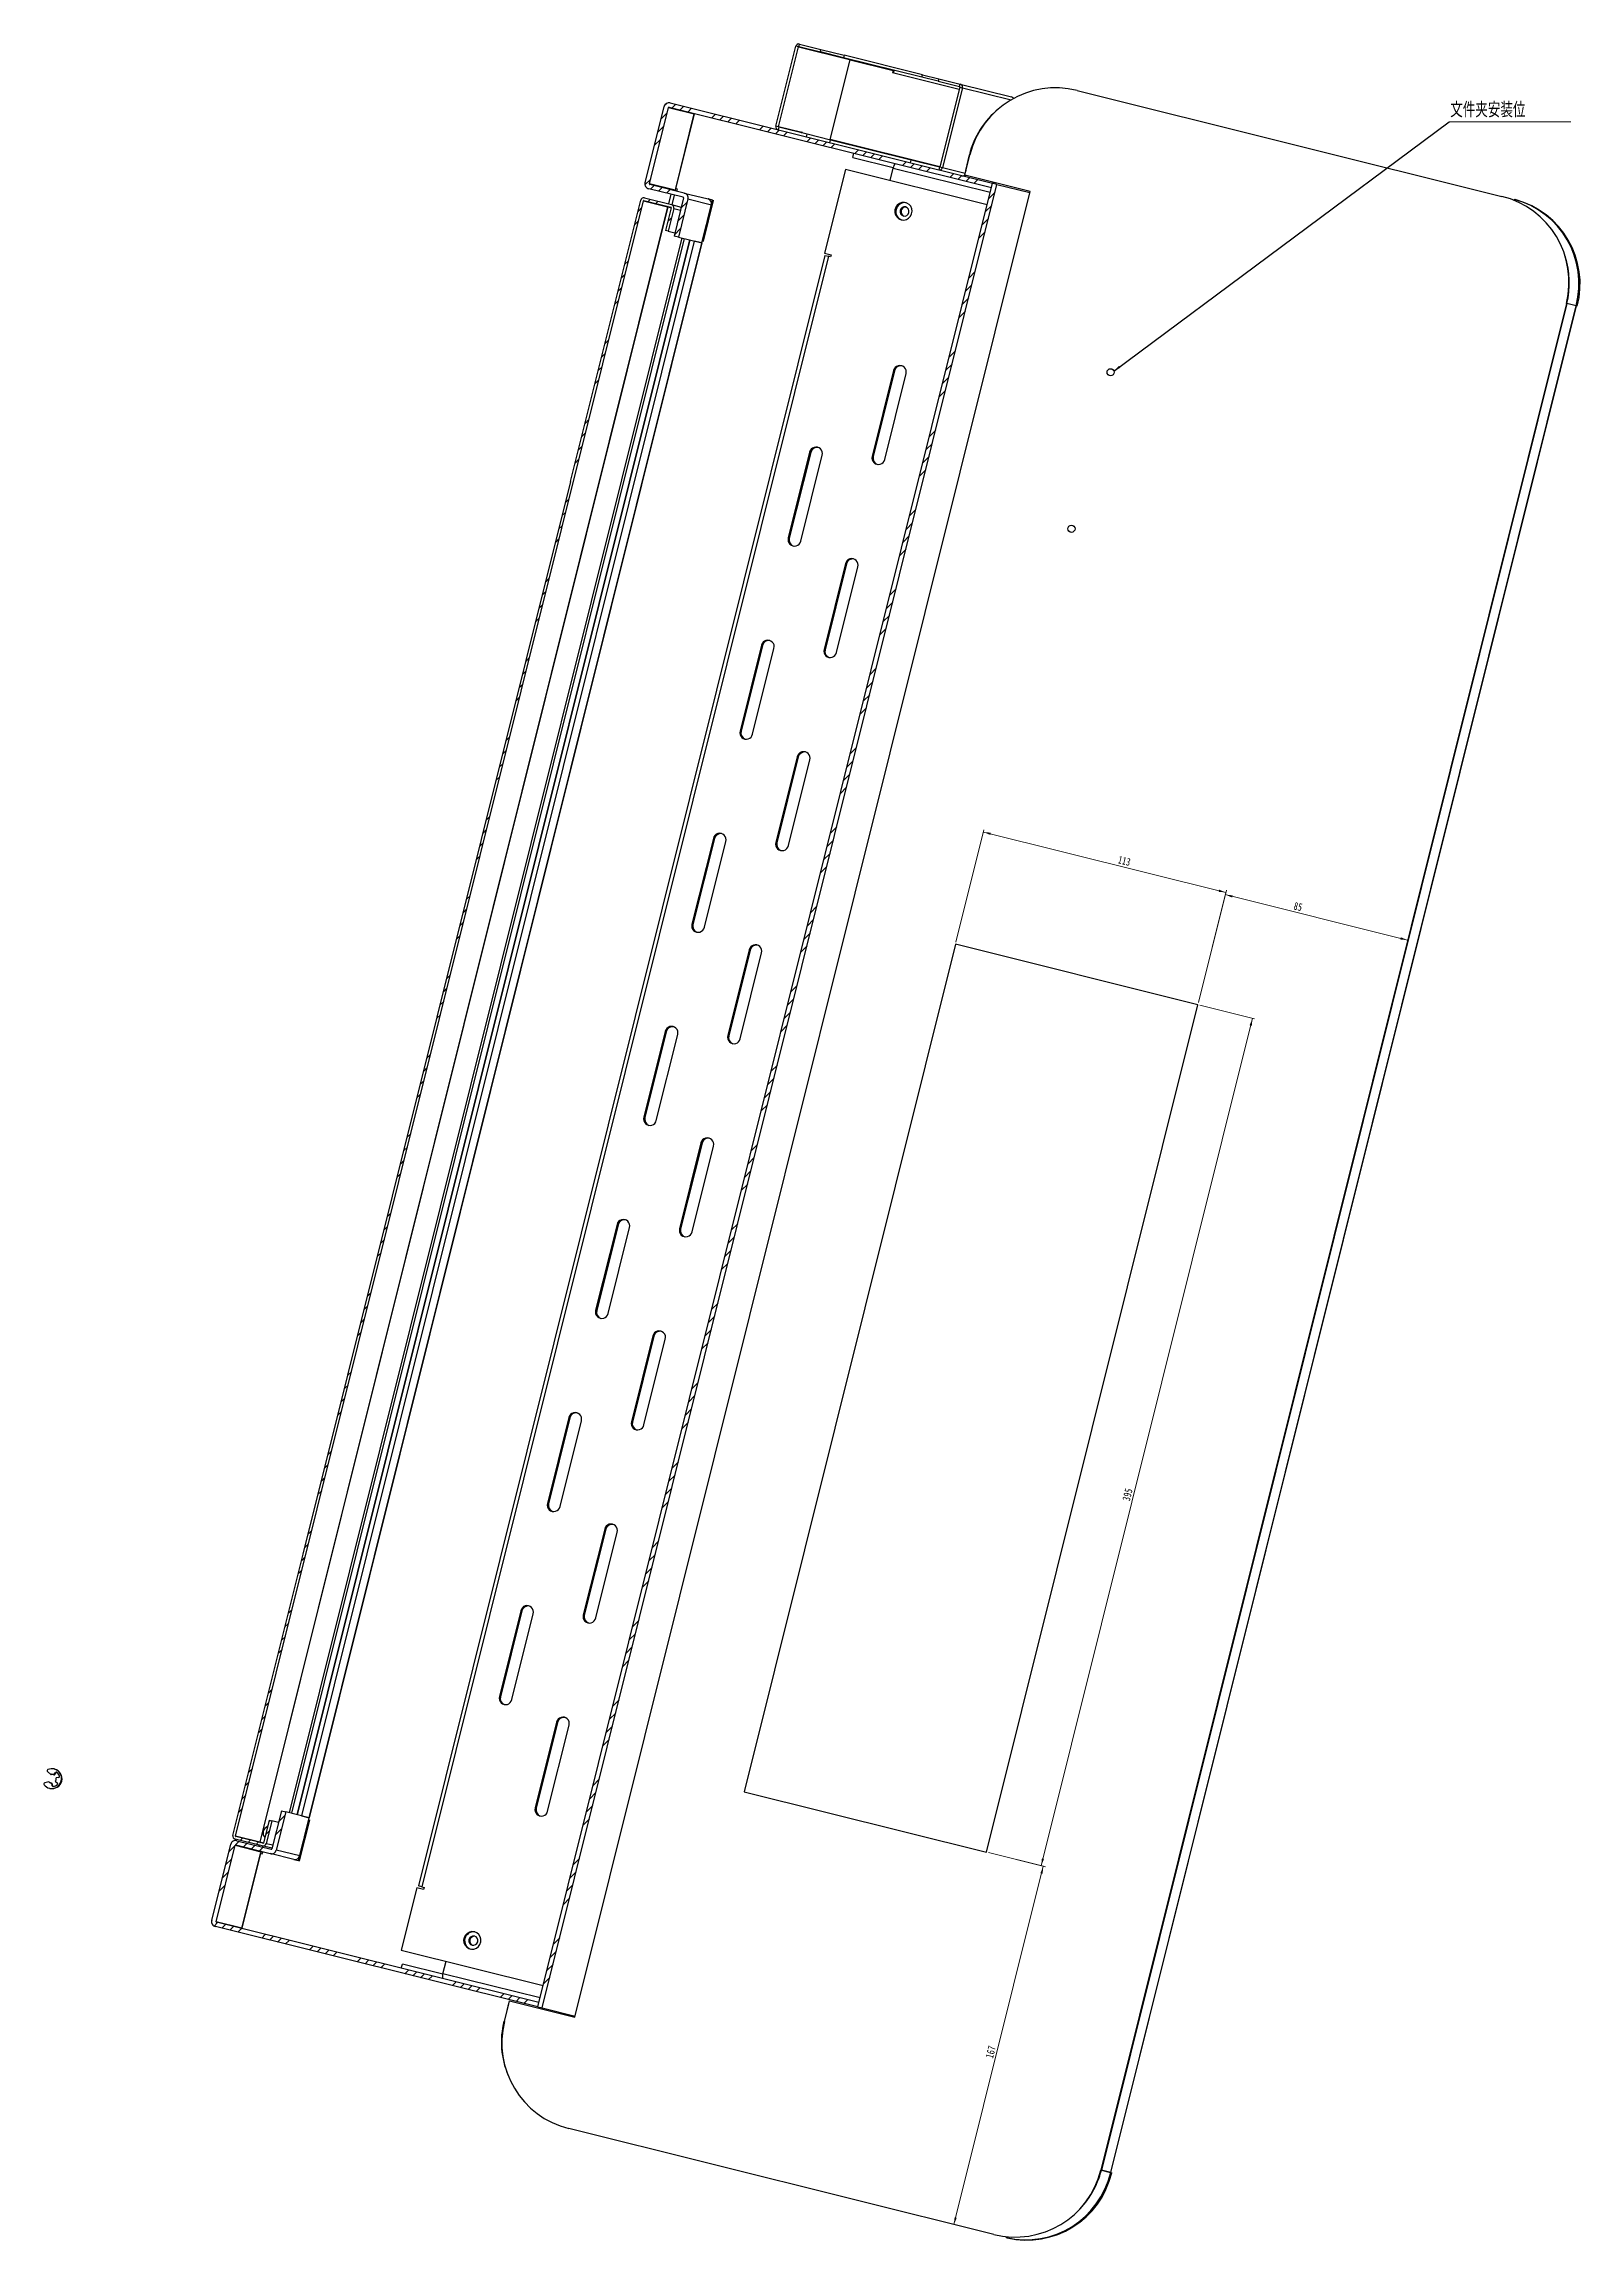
# Model space of a CAD drawing. Header units: millimetres. Extents: x -1281 to 3780, y -2005 to 2969.
# Drawn here: x 862 to 1557, y -2005 to -1011 of the extents above; entities that cross this region are included whole.
import ezdxf

# ---------------------------------------------------------------- set-up
doc = ezdxf.new("R2010")
doc.units = ezdxf.units.MM
doc.styles.add('SLDTEXTSTYLE0', font='TXT', dxfattribs={"width": 0.75})
doc.styles.add('SLDTEXTSTYLE1', font='TXT', dxfattribs={"width": 0.75, "bigfont": 'bigfont'})
doc.dimstyles.new('SLDDIMSTYLE4', dxfattribs={"dimtxt": 3.5, "dimasz": 3.302, "dimexe": 0, "dimexo": 0.0625, "dimgap": 0.875, "dimtad": 1, "dimdec": 3, "dimrnd": 1e-09, "dimzin": 12, "dimdsep": 46, "dimtxsty": 'SLDTEXTSTYLE0', "dimsah": 1, "dimcen": 0.09, "dimadec": 0, "dimazin": 3, "dimtfac": 1, "dimtdec": 3, "dimtofl": 0, "dimtmove": 0, "dimatfit": 3, "dimfxl": 1, "dimfrac": 2, "dimtolj": 1, "dimtzin": 12, "dimarcsym": 0})
doc.dimstyles.new('SLDDIMSTYLE5', dxfattribs={"dimtxt": 0.18, "dimasz": 3.302, "dimexe": 0, "dimexo": 0.0625, "dimgap": 0, "dimtad": 0, "dimtih": 1, "dimtoh": 1, "dimdec": 0, "dimrnd": 1e-09, "dimzin": 0, "dimdsep": 46, "dimtxsty": 'Standard', "dimsah": 1, "dimcen": 0.09, "dimadec": 0, "dimazin": 0, "dimtfac": 3.302, "dimtdec": 0, "dimtofl": 0, "dimtmove": 0, "dimatfit": 3, "dimfxl": 1, "dimfrac": 2, "dimtolj": 1, "dimtzin": 0, "dimarcsym": 0})

msp = doc.modelspace()

# ---------------------------------------------------------------- blocks, each defined once
blk = doc.blocks.new('_D_26')
at = {"color": 7, "linetype": 'Continuous', "lineweight": 18, "transparency": 16777216}
for p, q in [((1385.13, -1446.06), (1409.86, -1452.23)), ((1313.33, -1835.25), (1408.89, -1451.98)), ((1289.57, -1829.33), (1314.3, -1835.49))]:
    blk.add_line(p, q, dxfattribs=at)
for points in [[(1408.89, -1451.98), (1407.6, -1455.07), (1408.58, -1455.31)], [(1313.33, -1835.25), (1314.62, -1832.17), (1313.64, -1831.92)]]:
    blk.add_solid(points, dxfattribs=at)
at = {"color": 7, "linetype": 'Continuous', "lineweight": 18, "transparency": 16777216, "insert": (1349.95, -1669.73), "char_height": 3.5, "attachment_point": 1, "rotation": 76, "style": 'SLDTEXTSTYLE0'}
blk.add_mtext('395', dxfattribs=at)
blk = doc.blocks.new('_D_27')
at = {"color": 7, "linetype": 'Continuous', "lineweight": 18, "transparency": 16777216}
for p, q in [((1274.76, -1417.51), (1287.42, -1366.76)), ((1396.82, -1395.06), (1287.17, -1367.73)), ((1384.4, -1444.85), (1397.06, -1394.09))]:
    blk.add_line(p, q, dxfattribs=at)
for points in [[(1287.17, -1367.73), (1290.25, -1369.02), (1290.5, -1368.03)], [(1396.82, -1395.06), (1393.74, -1393.77), (1393.49, -1394.76)]]:
    blk.add_solid(points, dxfattribs=at)
at = {"color": 7, "linetype": 'Continuous', "lineweight": 18, "transparency": 16777216, "insert": (1348.61, -1378.4), "char_height": 3.5, "attachment_point": 1, "rotation": 346, "style": 'SLDTEXTSTYLE0'}
blk.add_mtext('113', dxfattribs=at)
blk = doc.blocks.new('_D_28')
at = {"color": 7, "linetype": 'Continuous', "lineweight": 18, "transparency": 16777216}
for p, q in [((1384.4, -1444.85), (1396.81, -1395.09)), ((1396.57, -1396.06), (1479.04, -1416.62))]:
    blk.add_line(p, q, dxfattribs=at)
for points in [[(1396.57, -1396.06), (1399.65, -1397.35), (1399.9, -1396.37)], [(1479.04, -1416.62), (1475.96, -1415.33), (1475.72, -1416.32)]]:
    blk.add_solid(points, dxfattribs=at)
at = {"color": 7, "linetype": 'Continuous', "lineweight": 18, "transparency": 16777216, "insert": (1428.07, -1399.27), "char_height": 3.5, "attachment_point": 1, "rotation": 346, "style": 'SLDTEXTSTYLE0'}
blk.add_mtext('85', dxfattribs=at)
blk = doc.blocks.new('_D_29')
at = {"color": 7, "linetype": 'Continuous', "lineweight": 18, "transparency": 16777216}
for p, q in [((1314.28, -1835.49), (1273.87, -1997.53)), ((1289.57, -1829.33), (1315.25, -1835.73))]:
    blk.add_line(p, q, dxfattribs=at)
for points in [[(1314.28, -1835.49), (1312.98, -1838.57), (1313.97, -1838.81)], [(1273.87, -1997.53), (1275.17, -1994.45), (1274.18, -1994.2)]]:
    blk.add_solid(points, dxfattribs=at)
at = {"color": 7, "linetype": 'Continuous', "lineweight": 18, "transparency": 16777216, "insert": (1288.11, -1921.78), "char_height": 3.5, "attachment_point": 1, "rotation": 76, "style": 'SLDTEXTSTYLE0'}
blk.add_mtext('167', dxfattribs=at)
blk = doc.blocks.new('SW_NOTE_1')
at = {"color": 0, "linetype": 'Continuous', "lineweight": 0}
blk.add_line((54.92, 0), (0, 0), dxfattribs=at)
at = {"color": 0, "linetype": 'Continuous', "lineweight": 0, "insert": (0.41, 8.86), "char_height": 6.879, "attachment_point": 1, "style": 'SLDTEXTSTYLE1'}
blk.add_mtext('文件夹安装位', dxfattribs=at)

# ---------------------------------------------------------------- dimensions: what is measured, and where the dimension line sits
at = {"color": 7, "linetype": 'Continuous', "lineweight": 18}
for base, p1, p2, angle, picture, middle in [((1479.044, -1416.6243), (1384.1627, -1445.8195), (1550.8267, -1128.72), 346, '_D_28', (1429.4882, -1404.2687)), ((1287.1739, -1367.7274), (1384.1627, -1445.8195), (1274.5193, -1418.4823), 346, '_D_27', (1351.2857, -1383.7123)), ((1408.8896, -1451.9846), (1288.6036, -1829.0863), (1384.1627, -1445.8195), 76, '_D_26', (1355.2653, -1667.0599)), ((1273.8749, -1997.5265), (1288.6036, -1829.0863), (1291.8659, -2002.0122), 76, '_D_29', (1293.4265, -1919.1093))]:
    dim = msp.add_linear_dim(base=base, p1=p1, p2=p2, angle=angle, dimstyle='SLDDIMSTYLE4', dxfattribs=at)
    dim.commit()
    dim.dimension.update_dxf_attribs({"geometry": picture, "text_midpoint": middle, "dimtype": 160})

# ---------------------------------------------------------------- hatches: boundary and pattern name
at = {"linetype": 'Continuous', "lineweight": 18}
h = msp.add_hatch(dxfattribs=at)
h.set_pattern_fill('ANSI34', angle=3e-322, style=0)
edge = h.paths.add_edge_path(flags=0)
edge.add_line((1145.0518, -1039.9163), (1290.8548, -1076.269))
edge.add_line((1290.8548, -1076.269), (1291.3386, -1074.3284))
edge.add_line((1291.3386, -1074.3284), (1145.5356, -1037.9757))
edge.add_ellipse((1145.0034, -1040.1103), major_axis=(2.2, -0.5485), ratio=0.97029573, start_angle=90, end_angle=180)
edge.add_line((1142.8034, -1039.5618), (1134.191, -1074.1043))
edge.add_ellipse((1136.391, -1074.6529), major_axis=(2.2, -0.5485), ratio=0.97029573, start_angle=180, end_angle=270)
edge.add_line((1135.8588, -1076.7875), (1151.4588, -1080.677))
edge.add_ellipse((1151.4104, -1080.8711), major_axis=(-0.2, 0.0499), ratio=0.97029573, start_angle=180, end_angle=270, ccw=False)
edge.add_line((1151.6104, -1080.921), (1147.3042, -1098.1922))
edge.add_line((1147.3042, -1098.1922), (1149.3042, -1098.6909))
edge.add_line((1149.3042, -1098.6909), (1153.6104, -1081.4196))
edge.add_ellipse((1151.4104, -1080.8711), major_axis=(-2.2, 0.5485), ratio=0.97029573, start_angle=180, end_angle=270)
edge.add_line((1151.9426, -1078.7364), (1136.3426, -1074.8469))
edge.add_ellipse((1136.391, -1074.6529), major_axis=(0.2, -0.0499), ratio=0.97029573, start_angle=180, end_angle=270, ccw=False)
edge.add_line((1136.191, -1074.603), (1144.8034, -1040.0605))
edge.add_ellipse((1145.0034, -1040.1103), major_axis=(0.2, -0.0499), ratio=0.97029573, start_angle=90, end_angle=180, ccw=False)
h = msp.add_hatch(dxfattribs=at)
h.set_pattern_fill('ANSI34', angle=3e-322, style=0)
edge = h.paths.add_edge_path(flags=0)
edge.add_ellipse((949.2386, -1821.8722), major_axis=(0.2, -0.0499), ratio=0.97029573, start_angle=180, end_angle=270, ccw=False)
edge.add_line((949.0386, -1821.8223), (1133.4314, -1082.2629))
edge.add_ellipse((1133.6314, -1082.3128), major_axis=(-0.2, 0.0499), ratio=0.97029573, start_angle=-90, end_angle=0, ccw=False)
edge.add_line((1133.6798, -1082.1187), (1145.8798, -1085.1605))
edge.add_ellipse((1145.8314, -1085.3546), major_axis=(-0.2, 0.0499), ratio=0.97029573, start_angle=180, end_angle=270, ccw=False)
edge.add_line((1146.0314, -1085.4045), (1143.4671, -1095.6896))
edge.add_line((1143.4671, -1095.6896), (1144.6671, -1095.9888))
edge.add_line((1144.6671, -1095.9888), (1147.2314, -1085.7037))
edge.add_ellipse((1145.8314, -1085.3546), major_axis=(-1.4, 0.3491), ratio=0.97029573, start_angle=180, end_angle=270)
edge.add_line((1146.1701, -1083.9962), (1133.9701, -1080.9544))
edge.add_ellipse((1133.6314, -1082.3128), major_axis=(-1.4, 0.3491), ratio=0.97029573, start_angle=270, end_angle=360)
edge.add_line((1132.2314, -1081.9637), (1100.5155, -1209.1695))
edge.add_line((1100.5155, -1209.1695), (1100.6155, -1209.1944))
edge.add_line((1100.6155, -1209.1944), (979.6545, -1694.3423))
edge.add_line((979.6545, -1694.3423), (979.5545, -1694.3174))
edge.add_line((979.5545, -1694.3174), (947.8386, -1821.5231))
edge.add_ellipse((949.2386, -1821.8722), major_axis=(1.4, -0.3491), ratio=0.97029573, start_angle=180, end_angle=270)
edge.add_line((948.8999, -1823.2306), (961.0999, -1826.2724))
edge.add_ellipse((961.4386, -1824.914), major_axis=(1.4, -0.3491), ratio=0.97029573, start_angle=270, end_angle=360)
edge.add_line((962.8386, -1825.2631), (965.4029, -1814.9779))
edge.add_line((965.4029, -1814.9779), (964.2029, -1814.6787))
edge.add_line((964.2029, -1814.6787), (961.6386, -1824.9639))
edge.add_ellipse((961.4386, -1824.914), major_axis=(0.2, -0.0499), ratio=0.97029573, start_angle=270, end_angle=360, ccw=False)
edge.add_line((961.3902, -1825.1081), (949.1902, -1822.0663))
h = msp.add_hatch(dxfattribs=at)
h.set_pattern_fill('ANSI34', angle=3e-322, style=0)
h.paths.add_polyline_path([(1085.705, -1899.0798), (1087.702, -1899.5777), (1293.3356, -1074.8264), (1291.3386, -1074.3284)], flags=0)
h = msp.add_hatch(dxfattribs=at)
h.set_pattern_fill('ANSI34', angle=3e-322, style=0)
edge = h.paths.add_edge_path(flags=0)
edge.add_line((939.902, -1862.7271), (1085.705, -1899.0798))
edge.add_line((1085.705, -1899.0798), (1086.1888, -1897.1392))
edge.add_line((1086.1888, -1897.1392), (940.3859, -1860.7865))
edge.add_ellipse((940.4343, -1860.5924), major_axis=(-0.2, 0.0499), ratio=0.97029573, start_angle=0, end_angle=90, ccw=False)
edge.add_line((940.2343, -1860.5425), (948.8467, -1826))
edge.add_ellipse((949.0467, -1826.0499), major_axis=(-0.2, 0.0499), ratio=0.97029573, start_angle=270, end_angle=360, ccw=False)
edge.add_line((949.0951, -1825.8558), (964.6951, -1829.7453))
edge.add_ellipse((965.2273, -1827.6107), major_axis=(2.2, -0.5485), ratio=0.97029573, start_angle=270, end_angle=360)
edge.add_line((967.4273, -1828.1592), (971.7335, -1810.8879))
edge.add_line((971.7335, -1810.8879), (969.7335, -1810.3893))
edge.add_line((969.7335, -1810.3893), (965.4273, -1827.6605))
edge.add_ellipse((965.2273, -1827.6107), major_axis=(0.2, -0.0499), ratio=0.97029573, start_angle=270, end_angle=360, ccw=False)
edge.add_line((965.1789, -1827.8047), (949.5789, -1823.9152))
edge.add_ellipse((949.0467, -1826.0499), major_axis=(-2.2, 0.5485), ratio=0.97029573, start_angle=270, end_angle=360)
edge.add_line((946.8467, -1825.5014), (938.2343, -1860.0439))
edge.add_ellipse((940.4343, -1860.5924), major_axis=(-2.2, 0.5485), ratio=0.97029573, start_angle=0, end_angle=90)

# ---------------------------------------------------------------- linework, layer by layer
at = {"color": 7, "linetype": 'Continuous'}
for p, q in [((1193.3795, -1048.4616), (1202.379, -1012.3666)), ((1194.5093, -1048.7433), (1203.5088, -1012.6483)), ((1203.5088, -1012.6483), (1202.379, -1012.3666)), ((1203.5088, -1012.6483), (1226.6537, -1018.419)), ((1203.7455, -1012.5012), (1204.0358, -1011.3369)), ((1203.7455, -1012.5012), (1213.4575, -1014.9227)), ((1204.0358, -1011.3369), (1213.7478, -1013.7583)), ((1213.4575, -1014.9227), (1213.7478, -1013.7583)), ((1223.8987, -1017.526), (1213.4575, -1014.9227)), ((1213.7478, -1013.7583), (1224.189, -1016.3616)), ((1217.8895, -1054.5727), (1226.889, -1018.4777)), ((1224.189, -1016.3616), (1223.8987, -1017.526)), ((1259.4039, -1026.3784), (1223.8987, -1017.526)), ((1259.6942, -1025.2141), (1224.189, -1016.3616)), ((1226.6537, -1018.419), (1226.889, -1018.4777)), ((1226.889, -1018.4777), (1246.4146, -1023.3459)), ((1246.4146, -1023.3459), (1246.1485, -1024.4133)), ((1276.301, -1031.9311), (1246.1485, -1024.4133)), ((1246.6963, -1023.4162), (1246.4146, -1023.3459)), ((1246.6963, -1023.4162), (1246.4302, -1024.4835)), ((1259.4039, -1026.3784), (1259.6942, -1025.2141)), ((1266.7153, -1028.2014), (1259.4039, -1026.3784)), ((1259.6942, -1025.2141), (1267.0056, -1027.037)), ((1267.0056, -1027.037), (1266.7153, -1028.2014)), ((1266.7153, -1028.2014), (1276.4272, -1030.6228)), ((1267.0056, -1027.037), (1276.7176, -1029.4585)), ((1276.5672, -1030.8638), (1267.5677, -1066.9588)), ((1277.6969, -1031.1455), (1268.6974, -1067.2405)), ((1276.4272, -1030.6228), (1276.7176, -1029.4585)), ((1276.5672, -1030.8638), (1277.6969, -1031.1455)), ((1276.7176, -1029.4585), (1299.8625, -1035.2291)), ((1329.5732, -1032.3307), (1521.6917, -1080.2312)), ((1134.191, -1074.1043), (1142.8034, -1039.5618)), ((1136.191, -1074.603), (1144.8034, -1040.0605)), ((1144.8034, -1040.0605), (1156.4634, -1042.9676)), ((1145.0518, -1039.9163), (1290.8548, -1076.269)), ((1145.5356, -1037.9757), (1291.3386, -1074.3285)), ((1156.4634, -1042.9676), (1147.851, -1077.5102)), ((1148.0445, -1076.7339), (1156.4634, -1042.9676)), ((1194.5093, -1048.7433), (1193.3795, -1048.4616)), ((1194.6492, -1048.9843), (1194.3589, -1050.1487)), ((1205.0724, -1051.377), (1194.5093, -1048.7433)), ((1207.4532, -1052.1767), (1194.6492, -1048.9843)), ((1205.1305, -1051.1441), (1205.0724, -1051.377)), ((1205.0942, -1051.5295), (1205.1868, -1051.1582)), ((1205.1868, -1051.1582), (1205.1305, -1051.1441)), ((1207.1629, -1053.3411), (1207.4532, -1052.1767)), ((1218.0164, -1054.8104), (1207.4532, -1052.1767)), ((1217.726, -1055.9748), (1218.0164, -1054.8104)), ((1254.5269, -1063.9135), (1218.0164, -1054.8104)), ((1228.1438, -1062.6947), (1228.6277, -1060.7541)), ((1228.1438, -1062.6947), (1246.459, -1067.2612)), ((1278.7862, -1070.6835), (1281.0845, -1061.4657)), ((1279.1943, -1068.5179), (1280.9604, -1061.4347)), ((1280.8371, -1061.404), (1281.0845, -1061.4657)), ((1224.7649, -1068.0359), (1215.33, -1105.8774)), ((1288.9194, -1084.0314), (1224.7649, -1068.0359)), ((1245.0054, -1073.0824), (1246.4085, -1067.4547)), ((1254.2366, -1065.0779), (1254.5269, -1063.9135)), ((1267.331, -1067.1059), (1254.5269, -1063.9135)), ((1267.331, -1067.1059), (1267.0407, -1068.2703)), ((1267.5677, -1066.9588), (1268.6974, -1067.2405)), ((1277.8543, -1070.9414), (1277.8484, -1070.965)), ((1308.3802, -1078.0621), (1278.7862, -1070.6835)), ((1278.9782, -1071.2467), (1279.0991, -1070.7615)), ((1279.1943, -1068.5179), (1279.1612, -1069.1794)), ((1279.3184, -1068.5488), (1279.1943, -1068.5179)), ((949.0386, -1821.8223), (1133.4314, -1082.2629)), ((1085.705, -1899.0798), (1291.3386, -1074.3285)), ((1087.702, -1899.5777), (1293.3356, -1074.8264)), ((1100.5155, -1209.1695), (1132.2314, -1081.9637)), ((1102.5047, -1903.7838), (1308.3802, -1078.0621)), ((1133.4314, -1082.2629), (1144.3401, -1084.9828)), ((1133.6798, -1082.1187), (1145.8798, -1085.1605)), ((1133.9701, -1080.9544), (1146.1701, -1083.9962)), ((1151.4588, -1080.677), (1135.8588, -1076.7875)), ((1147.851, -1077.5102), (1136.191, -1074.603)), ((1151.9426, -1078.7364), (1136.3426, -1074.8469)), ((1145.8888, -1079.2883), (1144.8002, -1083.6546)), ((1151.6104, -1080.921), (1147.3042, -1098.1922)), ((1148.7957, -1076.9212), (1148.0445, -1076.7339)), ((1148.5538, -1077.8915), (1148.7957, -1076.9212)), ((1153.6104, -1081.4196), (1149.3042, -1098.6909)), ((1151.9426, -1078.7364), (1162.6779, -1081.413)), ((1153.6104, -1081.4196), (1164.2169, -1084.0641)), ((1160.1526, -1100.3651), (1164.7491, -1081.9295)), ((1160.6221, -1100.4821), (1165.2186, -1082.0465)), ((1164.7491, -1081.9295), (1162.6779, -1081.413)), ((1164.7491, -1081.9295), (1165.2186, -1082.0465)), ((1290.8548, -1076.269), (1291.3386, -1074.3285)), ((1290.9689, -1076.2975), (1290.8548, -1076.269)), ((1293.3356, -1074.8264), (1291.3386, -1074.3285)), ((1291.8323, -1074.4516), (1291.9533, -1073.9664)), ((1293.3356, -1074.8264), (1308.2593, -1078.5473)), ((1527.2403, -1081.6147), (1527.1933, -1081.603)), ((1527.2403, -1081.6147), (1527.7097, -1081.7317)), ((1144.3401, -1084.9828), (959.9473, -1824.5422)), ((960.1825, -1824.6008), (1144.5754, -1085.0414)), ((1146.0314, -1085.4045), (1143.4671, -1095.6896)), ((1144.5754, -1085.0414), (1144.3401, -1084.9828)), ((1144.5067, -1084.8317), (1144.4615, -1085.013)), ((1144.5754, -1085.0414), (1146.0314, -1085.4045)), ((1147.2314, -1085.7037), (1144.6671, -1095.9888)), ((1146.1701, -1083.9962), (1150.5701, -1085.0932)), ((1159.9107, -1101.3354), (1164.2169, -1084.0641)), ((1150.7872, -1099.0607), (973.2166, -1811.2577)), ((1151.917, -1099.3423), (974.3463, -1811.5394)), ((976.8749, -1812.1698), (1154.4456, -1099.9728)), ((1154.4597, -1099.9763), (976.8891, -1812.1734)), ((1156.3427, -1100.4458), (978.772, -1812.6429)), ((1159.8637, -1101.3237), (982.2931, -1813.5207)), ((982.3565, -1813.5366), (1159.9271, -1101.3395)), ((1144.6671, -1095.9888), (1143.4671, -1095.6896)), ((1144.6671, -1095.9888), (1147.6671, -1096.7368)), ((1149.3042, -1098.6909), (1147.3042, -1098.1922)), ((1149.3042, -1098.6909), (1159.9107, -1101.3354)), ((1159.8637, -1101.3237), (1156.3427, -1100.4458)), ((1159.9107, -1101.3354), (1159.9271, -1101.3395)), ((1160.1526, -1100.3651), (1160.6221, -1100.4821)), ((1215.5411, -1106.9607), (1031.6804, -1844.3854)), ((1217.1593, -1107.3641), (1033.2987, -1844.7889)), ((1215.33, -1105.8774), (1218.3427, -1106.6286)), ((1215.5411, -1106.9607), (1217.1593, -1107.3641)), ((1218.1008, -1107.5989), (1217.1593, -1107.3641)), ((1218.3427, -1106.6286), (1218.1008, -1107.5989)), ((1550.8267, -1128.7199), (1340.3546, -1972.8772)), ((1550.9971, -1128.7624), (1340.525, -1972.9197)), ((1555.1754, -1129.8042), (1344.7033, -1973.9615)), ((1344.7667, -1973.9773), (1555.2388, -1129.82)), ((1550.9971, -1128.7624), (1550.8267, -1128.7199)), ((1555.2223, -1129.8159), (1550.9971, -1128.7624)), ((1555.1754, -1129.8042), (1550.9971, -1128.7624)), ((1555.6918, -1129.933), (1555.2223, -1129.8159)), ((1246.581, -1159.0162), (1236.9041, -1197.828)), ((1247.0505, -1159.1333), (1237.3736, -1197.9451)), ((1242.553, -1199.2364), (1252.2298, -1160.4246)), ((1247.0505, -1159.1333), (1246.581, -1159.0162)), ((1208.6272, -1195.9308), (1198.9503, -1234.7427)), ((1209.0966, -1196.0479), (1199.4197, -1234.8597)), ((1204.5991, -1236.1511), (1214.276, -1197.3393)), ((1209.0966, -1196.0479), (1208.6272, -1195.9308)), ((1237.3736, -1197.9451), (1236.9041, -1197.828)), ((979.6545, -1694.3423), (1100.6155, -1209.1944)), ((1100.6155, -1209.1944), (1100.5155, -1209.1695)), ((1199.4197, -1234.8597), (1198.9503, -1234.7427)), ((1224.808, -1246.3428), (1215.1312, -1285.1546)), ((1225.2775, -1246.4599), (1215.6006, -1285.2717)), ((1220.78, -1286.5631), (1230.4569, -1247.7512)), ((1225.2775, -1246.4599), (1224.808, -1246.3428)), ((1186.8542, -1283.2575), (1177.1773, -1322.0693)), ((1187.3237, -1283.3745), (1177.6468, -1322.1863)), ((1182.8261, -1323.4777), (1192.503, -1284.6659)), ((1187.3237, -1283.3745), (1186.8542, -1283.2575)), ((1215.6006, -1285.2717), (1215.1312, -1285.1546)), ((1177.6468, -1322.1863), (1177.1773, -1322.0693)), ((1203.0351, -1333.6694), (1193.3582, -1372.4813)), ((1203.5045, -1333.7865), (1193.8277, -1372.5983)), ((1199.007, -1373.8897), (1208.6839, -1335.0778)), ((1203.5045, -1333.7865), (1203.0351, -1333.6694)), ((1165.0812, -1370.5841), (1155.4043, -1409.3959)), ((1165.5507, -1370.7011), (1165.0812, -1370.5841)), ((1165.5507, -1370.7011), (1155.8738, -1409.513)), ((1161.0532, -1410.8043), (1170.7301, -1371.9925)), ((1193.8277, -1372.5983), (1193.3582, -1372.4813)), ((1155.8738, -1409.513), (1155.4043, -1409.3959)), ((1274.5193, -1418.4823), (1178.9601, -1801.7491)), ((1384.1627, -1445.8195), (1274.5193, -1418.4823)), ((1181.2621, -1420.996), (1171.5852, -1459.8079)), ((1181.7316, -1421.1131), (1172.0547, -1459.9249)), ((1177.2341, -1461.2163), (1186.9109, -1422.4045)), ((1181.7316, -1421.1131), (1181.2621, -1420.996)), ((1288.6036, -1829.0863), (1384.1627, -1445.8195)), ((1143.3082, -1457.9107), (1133.6314, -1496.7225)), ((1143.7777, -1458.0277), (1134.1008, -1496.8396)), ((1139.2802, -1498.1309), (1148.9571, -1459.3191)), ((1143.7777, -1458.0277), (1143.3082, -1457.9107)), ((1172.0547, -1459.9249), (1171.5852, -1459.8079)), ((1134.1008, -1496.8396), (1133.6314, -1496.7225)), ((1159.4891, -1508.3227), (1149.8122, -1547.1345)), ((1159.9586, -1508.4397), (1150.2817, -1547.2515)), ((1159.9586, -1508.4397), (1159.4891, -1508.3227)), ((1155.4611, -1548.5429), (1165.138, -1509.7311)), ((1121.5353, -1545.2373), (1111.8584, -1584.0491)), ((1122.0047, -1545.3544), (1112.3279, -1584.1662)), ((1117.5072, -1585.4576), (1127.1841, -1546.6457)), ((1122.0047, -1545.3544), (1121.5353, -1545.2373)), ((1150.2817, -1547.2515), (1149.8122, -1547.1345)), ((1112.3279, -1584.1662), (1111.8584, -1584.0491)), ((1137.7162, -1595.6493), (1128.0393, -1634.4611)), ((1138.1856, -1595.7663), (1128.5087, -1634.5782)), ((1133.6881, -1635.8695), (1143.365, -1597.0577)), ((1138.1856, -1595.7663), (1137.7162, -1595.6493)), ((1099.7623, -1632.5639), (1090.0854, -1671.3758)), ((1100.2318, -1632.681), (1090.5549, -1671.4928)), ((1095.7343, -1672.7842), (1105.4111, -1633.9723)), ((1100.2318, -1632.681), (1099.7623, -1632.5639)), ((1128.5087, -1634.5782), (1128.0393, -1634.4611)), ((1090.5549, -1671.4928), (1090.0854, -1671.3758)), ((1115.9432, -1682.9759), (1106.2663, -1721.7877)), ((1116.4127, -1683.0929), (1106.7358, -1721.9048)), ((1111.9151, -1723.1961), (1121.592, -1684.3843)), ((1116.4127, -1683.0929), (1115.9432, -1682.9759)), ((947.8386, -1821.5231), (979.5545, -1694.3174)), ((979.5545, -1694.3174), (979.6545, -1694.3423)), ((1077.9893, -1719.8905), (1068.3124, -1758.7024)), ((1078.4588, -1720.0076), (1068.7819, -1758.8194)), ((1073.9613, -1760.1108), (1083.6382, -1721.2989)), ((1078.4588, -1720.0076), (1077.9893, -1719.8905)), ((1106.7358, -1721.9048), (1106.2663, -1721.7877)), ((1068.7819, -1758.8194), (1068.3124, -1758.7024)), ((1094.1702, -1770.3025), (1084.4933, -1809.1143)), ((1094.6397, -1770.4196), (1084.9628, -1809.2314)), ((1090.1422, -1810.5227), (1099.8191, -1771.7109)), ((1094.6397, -1770.4196), (1094.1702, -1770.3025)), ((864.6272, -1797.3237), (862.7409, -1797.8126)), ((864.0379, -1792.6104), (865.474, -1793.9276)), ((864.6272, -1797.3237), (864.815, -1797.3705)), ((865.474, -1793.9276), (865.6618, -1793.9745)), ((866.9025, -1794.092), (867.6386, -1793.124)), ((866.9025, -1794.092), (867.0903, -1794.1388)), ((867.0508, -1791.4866), (867.2386, -1791.5334)), ((867.0903, -1794.1388), (867.8264, -1793.1708)), ((867.5057, -1797.0443), (868.4015, -1797.7357)), ((867.8264, -1793.1708), (867.6386, -1793.124)), ((868.9998, -1795.3358), (867.8843, -1795.5257)), ((864.8735, -1800.2193), (865.0613, -1800.2661)), ((866.1612, -1799.0495), (865.9657, -1797.8493)), ((865.9657, -1797.8493), (866.1535, -1797.8961)), ((866.349, -1799.0963), (866.1535, -1797.8961)), ((866.1612, -1799.0495), (866.349, -1799.0963)), ((1178.9601, -1801.7491), (1288.6036, -1829.0863)), ((964.2029, -1814.6787), (961.6386, -1824.9639)), ((965.4029, -1814.9779), (962.8386, -1825.2631)), ((964.2029, -1814.6787), (965.4029, -1814.9779)), ((968.4029, -1815.7259), (965.4029, -1814.9779)), ((969.7335, -1810.3893), (965.4273, -1827.6606)), ((971.7335, -1810.888), (967.4273, -1828.1592)), ((969.7335, -1810.3893), (971.7335, -1810.888)), ((982.34, -1813.5325), (971.7335, -1810.888)), ((977.5016, -1832.9383), (982.0981, -1814.5027)), ((977.9711, -1833.0554), (982.5676, -1814.6198)), ((978.0338, -1830.8037), (982.34, -1813.5325)), ((978.772, -1812.6429), (982.2931, -1813.5207)), ((982.0981, -1814.5027), (982.5676, -1814.6198)), ((982.3565, -1813.5366), (982.34, -1813.5325)), ((1084.9628, -1809.2314), (1084.4933, -1809.1143)), ((938.2343, -1860.0439), (946.8467, -1825.5013)), ((940.2343, -1860.5425), (948.8467, -1826)), ((948.8467, -1826), (960.5067, -1828.9072)), ((961.0999, -1826.2724), (948.8999, -1823.2306)), ((959.9473, -1824.5422), (949.0386, -1821.8223)), ((949.0951, -1825.8558), (964.6951, -1829.7453)), ((961.3902, -1825.1081), (949.1902, -1822.0663)), ((949.5789, -1823.9152), (965.1789, -1827.8047)), ((959.7299, -1825.9308), (959.609, -1826.416)), ((959.9473, -1824.5422), (960.1825, -1824.6008)), ((960.0686, -1824.5724), (960.0234, -1824.7538)), ((961.6386, -1824.9639), (960.1825, -1824.6008)), ((965.4999, -1827.3695), (961.0999, -1826.2724)), ((960.5067, -1828.9072), (951.8942, -1863.4497)), ((951.8942, -1863.4497), (960.3131, -1829.6834)), ((960.3131, -1829.6834), (961.0643, -1829.8707)), ((961.0643, -1829.8707), (961.3062, -1828.9004)), ((975.4303, -1832.4219), (964.6951, -1829.7453)), ((978.0338, -1830.8037), (967.4273, -1828.1592)), ((975.4303, -1832.4219), (977.5016, -1832.9383)), ((977.5016, -1832.9383), (977.9711, -1833.0554)), ((1030.9855, -1845.2428), (1023.9698, -1873.3813)), ((1033.9982, -1845.9939), (1030.9855, -1845.2428)), ((1033.2987, -1844.7889), (1031.6804, -1844.3854)), ((1033.2987, -1844.7889), (1034.2401, -1845.0236)), ((1034.2401, -1845.0236), (1033.9982, -1845.9939)), ((1085.705, -1899.0798), (939.902, -1862.7271)), ((951.8942, -1863.4497), (940.2343, -1860.5425)), ((1086.1888, -1897.1392), (940.3859, -1860.7865)), ((1023.9698, -1873.3813), (1088.1242, -1889.3768)), ((1023.9618, -1881.6243), (1024.4456, -1879.6837)), ((1042.7608, -1884.2502), (1024.4456, -1879.6837)), ((1042.807, -1884.0556), (1044.2102, -1878.4279)), ((1070.6124, -1905.6229), (1072.9107, -1896.4051)), ((1072.9107, -1896.4051), (1102.5047, -1903.7838)), ((1070.3651, -1905.5613), (1070.6124, -1905.6229)), ((1072.2543, -1898.5089), (1070.4883, -1905.592)), ((1072.2543, -1898.5089), (1072.5357, -1897.9092)), ((1072.3784, -1898.5398), (1072.2543, -1898.5089)), ((1085.705, -1899.0798), (1086.1888, -1897.1392)), ((1085.705, -1899.0798), (1087.702, -1899.5777)), ((1086.1888, -1897.1392), (1086.3029, -1897.1677)), ((1087.702, -1899.5777), (1102.6256, -1903.2986)), ((1291.8659, -2002.0122), (1099.7474, -1954.1117)), ((1340.525, -1972.9197), (1340.3546, -1972.8772)), ((1344.7503, -1973.9732), (1340.525, -1972.9197)), ((1340.525, -1972.9197), (1344.7033, -1973.9615)), ((1344.7503, -1973.9732), (1345.2198, -1974.0902)), ((1297.4145, -2003.3956), (1297.3675, -2003.3839)), ((1297.8839, -2003.5127), (1297.4145, -2003.3956))]:
    msp.add_line(p, q, dxfattribs=at)
at = {"color": 8, "linetype": 'Continuous'}
for p, q in [((1277.6969, -1031.1455), (1299.681, -1036.6267)), ((1267.5677, -1066.9588), (1217.8895, -1054.5727)), ((1246.4085, -1067.4547), (1290.3225, -1078.4037)), ((1268.6974, -1067.2405), (1279.0039, -1069.8102)), ((1146.4184, -1084.0581), (1147.507, -1079.6918)), ((1147.2314, -1085.7037), (1150.2314, -1086.4516)), ((1154.4052, -1099.9627), (976.8345, -1812.1598)), ((961.2272, -1826.8195), (961.3481, -1826.3343)), ((965.8386, -1826.011), (962.8386, -1825.2631)), ((1086.7211, -1895.0046), (1042.807, -1884.0556))]:
    msp.add_line(p, q, dxfattribs=at)
at = {"color": 7, "linetype": 'Continuous', "flags": 128}
for points in [[(1250.0799, -1090.8375), (1251.2329, -1090.9418), (1252.3694, -1090.692), (1253.3885, -1090.1102), (1254.1996, -1089.2482), (1254.7306, -1088.1826), (1254.9344, -1087.008), (1254.7928, -1085.8288), (1254.3184, -1084.7498), (1253.5534, -1083.8668), (1252.5657, -1083.2584), (1251.4432, -1082.9785), (1250.2855, -1083.052), (1249.1955, -1083.4725), (1248.27, -1084.2025), (1247.5914, -1085.1772), (1247.2199, -1086.31), (1247.1885, -1087.5002), (1247.4999, -1088.642), (1248.1266, -1089.6341), (1249.0128, -1090.3883), (1250.0799, -1090.8375)], [(1253.4941, -1087.5663), (1253.538, -1086.749), (1253.2743, -1085.9811), (1252.743, -1085.3795), (1252.0251, -1085.0357), (1251.2298, -1085.0022), (1250.4783, -1085.2839), (1249.8849, -1085.8381), (1249.5399, -1086.5804), (1249.496, -1087.3977), (1249.7598, -1088.1656), (1250.2911, -1088.7672), (1251.009, -1089.1109), (1251.8043, -1089.1445), (1252.5558, -1088.8627), (1253.1492, -1088.3085), (1253.4941, -1087.5663)], [(1057.0262, -1865.1334), (1055.8732, -1865.0291), (1054.7367, -1865.2789), (1053.7176, -1865.8607), (1052.9065, -1866.7226), (1052.3755, -1867.7883), (1052.1717, -1868.9628), (1052.3133, -1870.1421), (1052.7877, -1871.2211), (1053.5527, -1872.104), (1054.5404, -1872.7125), (1055.6629, -1872.9924), (1056.8206, -1872.9188), (1057.9106, -1872.4984), (1058.836, -1871.7684), (1059.5147, -1870.7937), (1059.8862, -1869.6609), (1059.9176, -1868.4707), (1059.6062, -1867.3288), (1058.9795, -1866.3368), (1058.0932, -1865.5826), (1057.0262, -1865.1334)], [(1058.5051, -1869.6246), (1058.549, -1868.8073), (1058.2852, -1868.0394), (1057.754, -1867.4378), (1057.036, -1867.0941), (1056.2407, -1867.0605), (1055.4892, -1867.3423), (1054.8958, -1867.8965), (1054.5509, -1868.6387), (1054.507, -1869.456), (1054.7707, -1870.2239), (1055.302, -1870.8256), (1056.0199, -1871.1693), (1056.8152, -1871.2028), (1057.5668, -1870.9211), (1058.1602, -1870.3669), (1058.5051, -1869.6246)]]:
    msp.add_lwpolyline(points, dxfattribs=at)
at = {"color": 7, "linetype": 'Continuous'}
for centre in [(1344.691, -1159.7736), (1327.0307, -1230.6052)]:
    msp.add_circle(centre, 1.6, dxfattribs=at)
for centre, radius, start, end in [((1203.7225, -1012.6805), 1.3797, 76.876762, 166.8505426), ((1203.7007, -1012.6931), 0.1971, 76.8647103, 166.8552791), ((1226.8456, -1018.4638), 0.1971, 76.8647103, 166.8552791), ((1226.6647, -1018.3732), 0.2474, 335.0267629, 24.1762662), ((1276.3767, -1030.8133), 0.1971, 345.1438865, 75.1361241), ((1276.3633, -1030.7919), 1.3797, 345.1495641, 75.1232075), ((1319.8963, -1071.1425), 40, 76, 166), ((1156.6553, -1043.0125), 0.1971, 76.8813202, 166.8482703), ((1299.5316, -1036.5328), 1.345, 22.8335071, 75.760023), ((1194.7131, -1048.8153), 1.3797, 165.1487639, 255.1227123), ((1194.6998, -1048.7938), 0.1971, 165.1484866, 255.1229897), ((1205.2629, -1051.4275), 0.1971, 165.1484866, 255.1229897), ((1217.6423, -1054.5596), 0.2475, 307.8354732, 356.9654006), ((1249.1271, -1067.5989), 2.7224, 127.8365327, 176.9640307), ((1267.3539, -1066.9266), 1.3797, 256.8773182, 346.8511293), ((1267.3757, -1066.914), 0.1971, 256.8761761, 346.8523477), ((1277.9237, -1069.5965), 1.346, 256.2503922, 310.7954402), ((1148.0415, -1077.5607), 0.1971, 165.1517297, 255.1186798), ((1162.1213, -1083.5084), 2.1681, 345.1488143, 75.1235348), ((1512.0148, -1119.0431), 40, 346, 76), ((1517.1197, -1119.7127), 39.4193, 345.1493008, 75.1232422), ((1517.5892, -1119.8297), 39.4193, 345.1493008, 75.1232422), ((1144.5321, -1085.0276), 0.1971, 76.8825019, 166.8449551), ((1251.6118, -1087.0969), 4.0066, 80.8614795, 251.1385205), ((1252.0166, -1087.227), 2.0759, 165.2209763, 248.2480959), ((1252.0303, -1087.1723), 2.076, 83.7533586, 166.7775692), ((1249.4215, -1159.6559), 2.9116, 344.692508, 167.307492), ((1249.9338, -1159.8081), 2.9613, 81.659052, 166.827632), ((1211.4676, -1196.5706), 2.9116, 344.6925354, 167.3074646), ((1211.98, -1196.7227), 2.9613, 81.6591975, 166.8274095), ((1239.7125, -1198.5967), 2.9116, 164.692508, 347.307492), ((1240.2271, -1198.7077), 2.9537, 165.0368572, 250.4764588), ((1201.7586, -1235.5113), 2.9116, 164.6925354, 347.3074646), ((1202.2733, -1235.6224), 2.9537, 165.0368758, 250.4765172), ((1227.6485, -1246.9825), 2.9116, 344.692508, 167.307492), ((1228.1609, -1247.1347), 2.9613, 81.659052, 166.827632), ((1189.6947, -1283.8972), 2.9116, 344.6925354, 167.3074646), ((1190.207, -1284.0493), 2.9613, 81.6590786, 166.8275283), ((1217.9395, -1285.9233), 2.9116, 164.692508, 347.307492), ((1218.4542, -1286.0343), 2.9537, 165.0369766, 250.4763393), ((1179.9857, -1322.838), 2.9116, 164.6924405, 347.3075595), ((1180.5003, -1322.949), 2.9537, 165.0368758, 250.4765172), ((1205.8756, -1334.3092), 2.9116, 344.6924131, 167.3075869), ((1206.3879, -1334.4613), 2.9613, 81.6589728, 166.8277113), ((1167.9217, -1371.2238), 2.9116, 344.692488, 167.307512), ((1168.4341, -1371.376), 2.9613, 81.6590687, 166.8275383), ((1196.1665, -1373.2499), 2.9116, 164.6924605, 347.3075395), ((1196.6812, -1373.3609), 2.9537, 165.036887, 250.4764289), ((1158.2127, -1410.1646), 2.9116, 164.6924924, 347.3075076), ((1158.7274, -1410.2756), 2.9537, 165.0370496, 250.4763168), ((1184.1026, -1421.6358), 2.9116, 344.6924628, 167.3075372), ((1184.6149, -1421.7879), 2.9613, 81.6591688, 166.8275397), ((1146.1487, -1458.5504), 2.9116, 344.692488, 167.307512), ((1146.6611, -1458.7026), 2.9613, 81.6590687, 166.8275383), ((1174.3936, -1460.5765), 2.9116, 164.6924605, 347.3075395), ((1174.9082, -1460.6876), 2.9537, 165.036887, 250.4764289), ((1136.4397, -1497.4912), 2.9116, 164.6924405, 347.3075595), ((1136.9544, -1497.6022), 2.9537, 165.0368758, 250.4765172), ((1162.3296, -1508.9624), 2.9116, 344.6924131, 167.3075869), ((1162.842, -1509.1145), 2.9613, 81.6589728, 166.8277113), ((1124.3758, -1545.877), 2.9116, 344.6925354, 167.3074646), ((1124.8881, -1546.0292), 2.9613, 81.6591975, 166.8274095), ((1152.6206, -1547.9032), 2.9116, 164.692508, 347.307492), ((1153.1353, -1548.0142), 2.9537, 165.0368572, 250.4764588), ((1114.6667, -1584.8178), 2.9116, 164.6925354, 347.3074646), ((1115.1814, -1584.9288), 2.9537, 165.0368758, 250.4765172), ((1140.5566, -1596.289), 2.9116, 344.692508, 167.307492), ((1141.069, -1596.4411), 2.9613, 81.659052, 166.827632), ((1102.6028, -1633.2037), 2.9116, 344.6925354, 167.3074646), ((1103.1151, -1633.3558), 2.9613, 81.6590786, 166.8275283), ((1130.8476, -1635.2298), 2.9116, 164.692508, 347.307492), ((1131.3623, -1635.3408), 2.9537, 165.0368572, 250.4764588), ((1092.8938, -1672.1444), 2.9116, 164.6925354, 347.3074646), ((1093.4084, -1672.2554), 2.9537, 165.0368758, 250.4765172), ((1118.7837, -1683.6156), 2.9116, 344.692508, 167.307492), ((1119.296, -1683.7678), 2.9613, 81.659052, 166.827632), ((1080.8298, -1720.5303), 2.9116, 344.6925354, 167.3074646), ((1081.3422, -1720.6824), 2.9613, 81.6593164, 166.8272906), ((1109.0747, -1722.5564), 2.9116, 164.692508, 347.307492), ((1109.5893, -1722.6674), 2.9537, 165.0368572, 250.4764588), ((1071.1208, -1759.471), 2.9116, 164.6925354, 347.3074646), ((1071.6355, -1759.5821), 2.9537, 165.0368758, 250.4765172), ((1097.0107, -1770.9422), 2.9116, 344.692508, 167.307492), ((1097.523, -1771.0944), 2.9613, 81.659052, 166.827632), ((864.3858, -1792.2408), 0.5075, 115.8096978, 226.730827), ((866.0212, -1795.6478), 4.2867, 76.1026898, 115.6622275), ((865.9355, -1795.959), 1.8905, 226.2091362, 270.9155408), ((866.1278, -1795.9987), 1.8987, 226.2590825, 253.0055502), ((865.8618, -1795.8279), 4.5012, 257.3165522, 74.6834478), ((866.0496, -1795.8747), 4.5012, 257.3165522, 74.6834478), ((865.9888, -1795.7518), 1.8954, 76.040681, 105.759975), ((866.1768, -1795.7999), 1.8967, 78.9803969, 105.7549704), ((865.9904, -1795.7403), 1.8839, 61.0418721, 76.0049049), ((865.8505, -1795.8251), 2.0557, 323.6250862, 8.3749138), ((868.0273, -1793.414), 0.4849, 76.4317214, 143.2709125), ((868.2174, -1793.4646), 0.489, 88.2291202, 143.0832263), ((868.0264, -1793.4016), 0.473, 48.2157332, 75.977024), ((865.9186, -1795.7554), 3.6327, 17.1271822, 48.1641685), ((868.086, -1798.1318), 0.5064, 314.4982711, 51.4671073), ((868.9073, -1794.8379), 0.5064, 280.5324789, 17.5021427), ((862.8745, -1798.3022), 0.5075, 105.269173, 216.1903022), ((865.9179, -1796.0619), 4.2865, 216.3376419, 255.8985477), ((866.6356, -1798.9793), 0.4796, 188.4093959, 283.3837899), ((866.8309, -1799.0214), 0.4877, 188.8352347, 243.8524187), ((865.8779, -1795.9185), 3.6327, 283.8358315, 314.8728178), ((964.508, -1820.4232), 3.042, 109.6524201, 222.3475799), ((1087.3017, -1809.883), 2.9116, 164.692508, 347.307492), ((1087.8163, -1809.994), 2.9537, 165.0368572, 250.4764588), ((960.1378, -1824.5927), 0.1971, 165.1550449, 255.1174981), ((960.6986, -1828.952), 0.1971, 76.8813202, 166.8482703), ((975.9226, -1830.3105), 2.1681, 256.8764576, 346.8504176), ((952.0848, -1863.5002), 0.1971, 165.1517297, 255.1186798), ((1056.6227, -1869.1553), 4.0066, 80.8616526, 251.1383474), ((1057.0542, -1869.2629), 2.1067, 84.1982673, 247.8017327), ((1045.275, -1885.2046), 2.7223, 155.0345405, 204.1648961), ((1109.4242, -1915.2998), 40, 166, 256), ((1301.5428, -1963.2004), 40, 256, 346), ((1306.3645, -1965.0057), 39.4194, 256.8768258, 346.8506739), ((1306.8339, -1965.1227), 39.4194, 256.8768258, 346.8506739)]:
    msp.add_arc(centre, radius, start, end, dxfattribs=at)
for centre, major_axis, ratio, start_param, end_param in [((1145.0034, -1040.1103), (2.2, -0.5485), 0.97029573, 1.57079633, 3.14159265), ((1145.0034, -1040.1103), (0.2, -0.0499), 0.97029573, 1.57079633, 3.14159265), ((1320.9608, -1071.408), (40.1237, -10.004), 0.96730488, 2.51745911, 3.14159265), ((1133.6314, -1082.3128), (-1.4, 0.3491), 0.97029573, 4.71238898, 6.28318531), ((1133.6314, -1082.3128), (-0.2, 0.0499), 0.97029573, 4.71238898, 6.28318531), ((1136.391, -1074.6529), (2.2, -0.5485), 0.97029573, 3.14159265, 4.71238898), ((1136.391, -1074.6529), (0.2, -0.0499), 0.97029573, 3.14159265, 4.71238898), ((1151.4104, -1080.8711), (-0.2, 0.0499), 0.97029573, 3.14159265, 4.71238898), ((1151.4104, -1080.8711), (-2.2, 0.5485), 0.97029573, 3.14159265, 4.71238898), ((1145.8314, -1085.3546), (-0.2, 0.0499), 0.97029573, 3.14159265, 4.71238898), ((1145.8314, -1085.3546), (-1.4, 0.3491), 0.97029573, 3.14159265, 4.71238898), ((1510.9908, -1118.7878), (40.0063, -9.9747), 0.97014269, 0, 0.54074685), ((949.0467, -1826.0499), (-2.2, 0.5485), 0.97029573, 4.71238898, 6.28318531), ((949.2386, -1821.8722), (1.4, -0.3491), 0.97029573, 3.14159265, 4.71238898), ((949.0467, -1826.0499), (-0.2, 0.0499), 0.97029573, 4.71238898, 6.28318531), ((949.2386, -1821.8722), (0.2, -0.0499), 0.97029573, 3.14159265, 4.71238898), ((961.4386, -1824.914), (1.4, -0.3491), 0.97029573, 4.71238898, 6.28318531), ((961.4386, -1824.914), (0.2, -0.0499), 0.97029573, 4.71238898, 6.28318531), ((965.2273, -1827.6107), (2.2, -0.5485), 0.97029573, 4.71238898, 6.28318531), ((965.2273, -1827.6107), (0.2, -0.0499), 0.97029573, 4.71238898, 6.28318531), ((940.4343, -1860.5924), (-2.2, 0.5485), 0.97029573, 0, 1.57079633), ((940.4343, -1860.5924), (-0.2, 0.0499), 0.97029573, 0, 1.57079633), ((1110.4888, -1915.5652), (40.1237, -10.004), 0.96730488, 3.14159265, 3.7657262), ((1300.5187, -1962.945), (40.0063, -9.9747), 0.97014269, 5.74243845, 6.28318531)]:
    msp.add_ellipse(centre, major_axis=major_axis, ratio=ratio, start_param=start_param, end_param=end_param, dxfattribs=at)
msp.add_open_spline([(1246.4146, -1023.3459), (1246.4169, -1023.3394), (1246.4222, -1023.3247), (1246.4432, -1023.3029), (1246.4764, -1023.2821), (1246.5054, -1023.2776), (1246.5209, -1023.2751)], degree=3, knots=[0, 0, 0, 0, 0.14184369, 0.32140858, 0.63614561, 1, 1, 1, 1], dxfattribs=at)

# ---------------------------------------------------------------- block references
at = {"color": 7, "linetype": 'Continuous', "lineweight": 0}
msp.add_blockref('SW_NOTE_1', (1497.8815, -1046.5133), dxfattribs=at)

msp.set_redraw_order([(e.dxf.handle, doc.entitydb.next_handle()) for e in msp.query("TEXT MTEXT ATTDEF DIMENSION ARC_DIMENSION")])  # texts and dimensions are drawn at this point

# ---------------------------------------------------------------- leaders
at = {"color": 7, "linetype": 'Continuous', "lineweight": 0}
msp.add_leader([(1346.2043, -1159.2541), (1497.8815, -1046.5133)], dimstyle='SLDDIMSTYLE5', dxfattribs=at)

doc.saveas('drawing.dxf')
